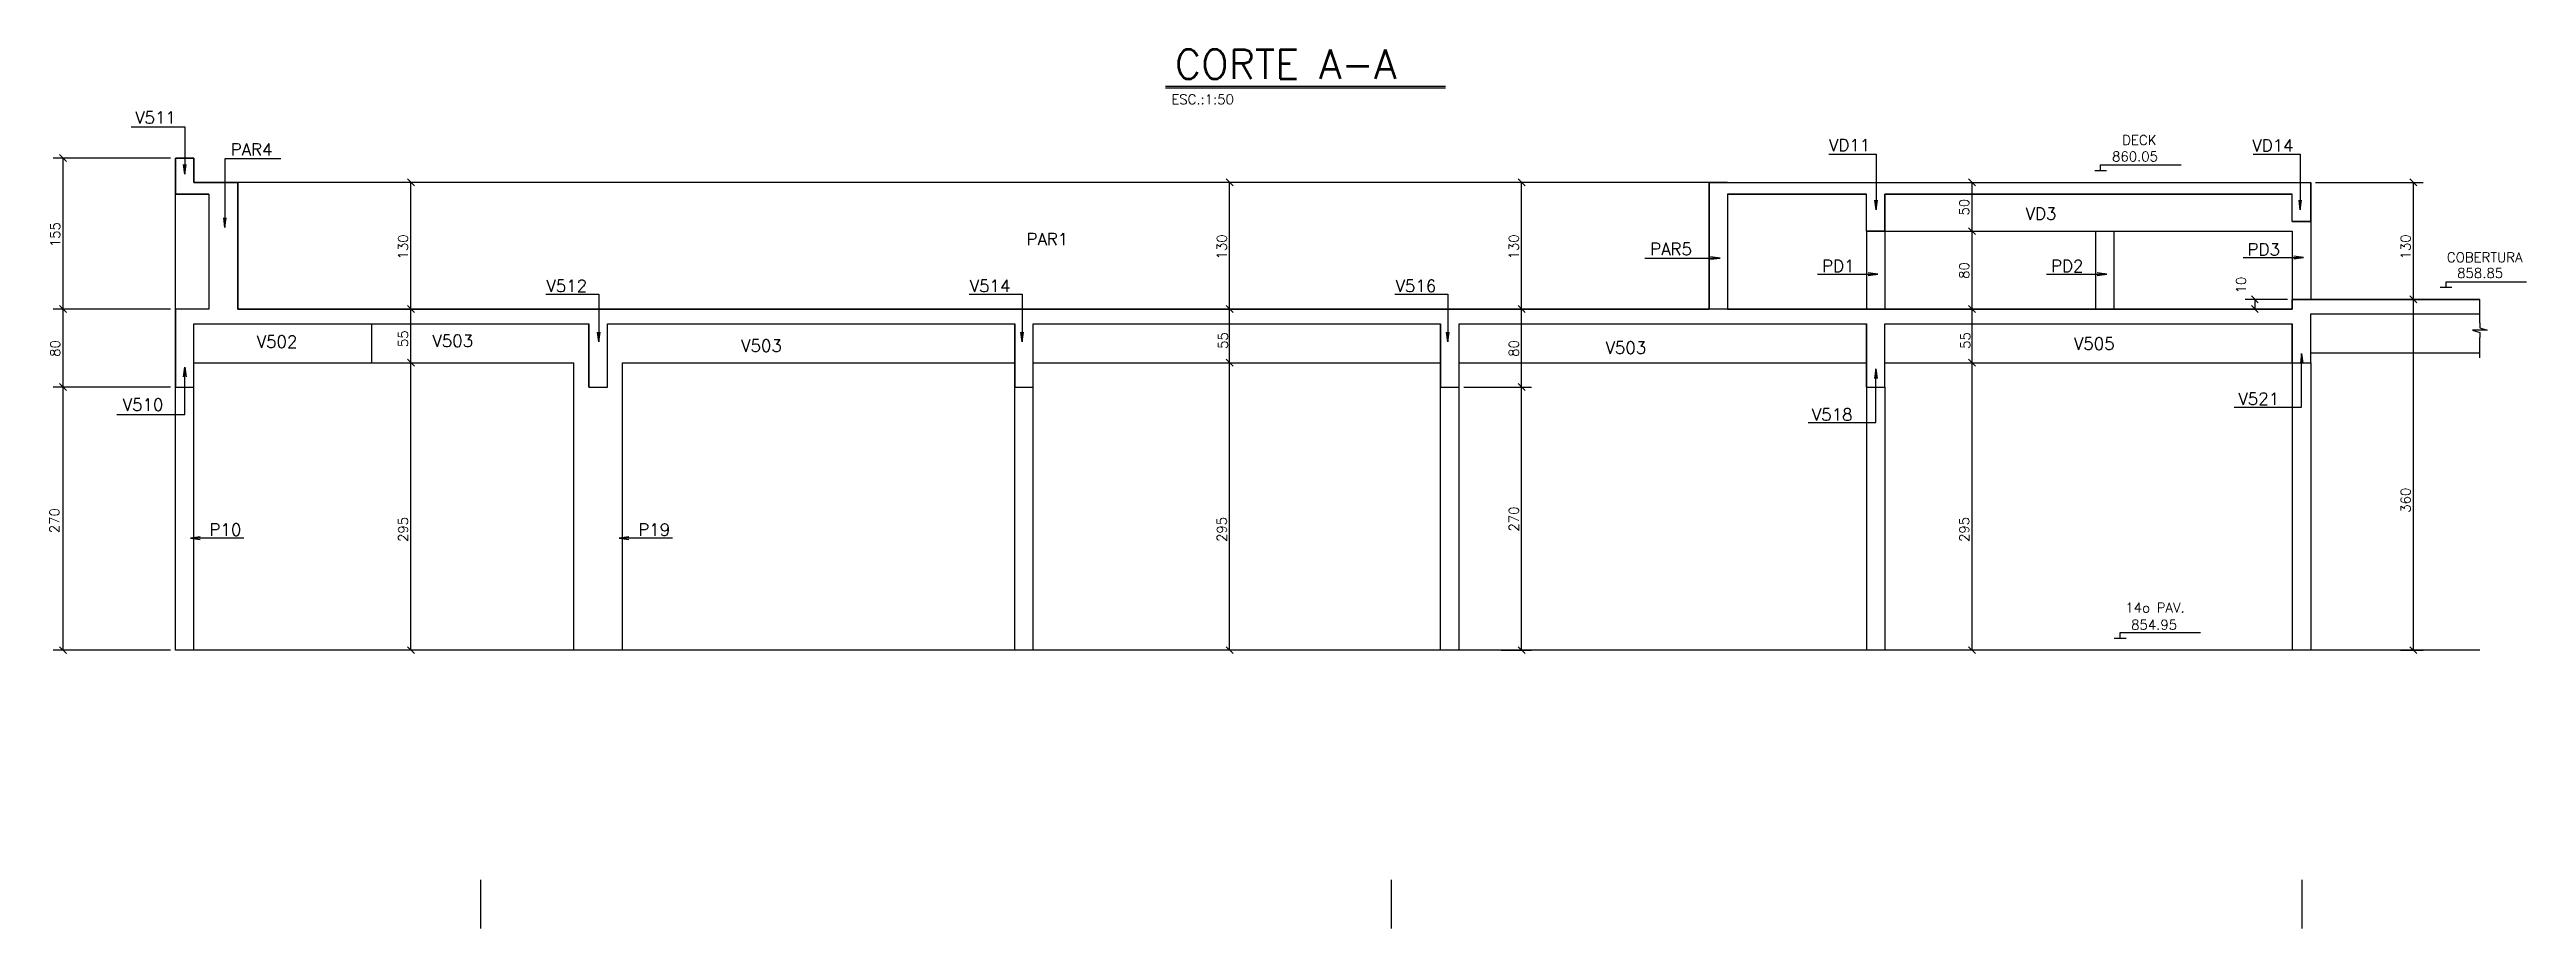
# Model space of a CAD drawing. Extents: x 1250 to 5915, y 191 to 2724.
# Drawn here: x 1250 to 3792, y 191 to 1093 of the extents above; entities that cross this region are included whole.
import ezdxf

# ---------------------------------------------------------------- set-up
doc = ezdxf.new("R2010")
doc.units = 0
doc.header["$MEASUREMENT"] = 0
for name, color, linetype in [('2', 2, 'CONTINUOUS'), ('3', 3, 'CONTINUOUS'), ('6', 6, 'CONTINUOUS'), ('8', 8, 'CONTINUOUS'), ('9', 9, 'CONTINUOUS')]:
    doc.layers.add(name, color=color, linetype=linetype)
doc.styles.get("Standard").update_dxf_attribs({"font": 'ROMANS.SHX'})

msp = doc.modelspace()

# ---------------------------------------------------------------- texts
at = {"layer": '2', "linetype": 'Continuous'}
msp.add_text('ESC.:1:50', height=10, dxfattribs=at).set_placement((2401.755448, 1036.86967))
for s, p in [('50', (3220.503299, 922.580257)), ('155', (1261.331568, 890.080257)), ('130', (1618.351487, 877.580257)), ('130', (2458.552498, 877.580257)), ('130', (2758.272155, 877.580257)), ('130', (3673.453301, 877.580257)), ('80', (3220.503299, 857.580257)), ('10', (3504.578332, 842.654329)), ('80', (1261.331568, 777.580257)), ('55', (1618.351487, 787.580257)), ('55', (2459.708636, 785.643424)), ('80', (2758.272155, 777.580257)), ('55', (3221.659438, 785.643424)), ('360', (3673.453301, 617.580257)), ('270', (1260.487252, 596.577366)), ('295', (1618.351487, 587.580257)), ('295', (2458.552498, 587.580257)), ('270', (2758.272155, 598.199187)), ('295', (3220.503299, 587.580257))]:
    msp.add_text(s, height=10, rotation=90, dxfattribs=at).set_placement(p)
at = {"layer": '3', "linetype": 'Continuous'}
for s, height, p in [('V511', 12.5, (1338.345625, 1016.966569)), ('PAR4', 12.5, (1436.448501, 984.149591)), ('VD11', 12.5, (3076.612492, 988.621233)), ('DECK', 10, (3377.611711, 995.040743)), ('VD14', 12.5, (3511.116654, 988.308415)), ('860.05', 10, (3367.194127, 978.184161)), ('VD3', 12.5, (3278.490558, 918.300182)), ('PAR1', 12.5, (2253.143931, 892.154014)), ('PAR5', 12.5, (2893.21883, 882.02018)), ('PD3', 12.5, (3506.266817, 881.555905)), ('PD1', 12.5, (3069.555683, 864.569956)), ('PD2', 12.5, (3304.5558, 864.569956)), ('COBERTURA', 10, (3710.83722, 874.757485)), ('858.85', 10, (3721.401093, 858.552938)), ('V512', 12.5, (1760.391712, 844.133244)), ('V514', 12.5, (2194.811839, 844.133244)), ('V516', 12.5, (2631.811839, 844.133244)), ('V502', 12.5, (1463.087839, 786.969811)), ('V503', 12.5, (1643.416967, 787.750457)), ('V503', 12.5, (1960.245717, 782.750457)), ('V503', 12.5, (2847.330782, 780.820083)), ('V505', 12.5, (3328.007162, 784.935462)), ('V521', 12.5, (3496.80495, 728.247004)), ('V510', 12.5, (1325.571449, 722.288281)), ('V518', 12.5, (3059.049555, 712.131914)), ('P10', 12.5, (1414.707909, 594.025854)), ('P19', 12.5, (1854.707909, 594.025854)), ('14o PAV.', 10, (3380.870161, 515.158473)), ('854.95', 10, (3386.773789, 497.64296))]:
    msp.add_text(s, height=height, dxfattribs=at).set_placement(p)
at = {"layer": '6', "linetype": 'Continuous'}
msp.add_text('CORTE A-A', height=30, dxfattribs=at).set_placement((2405.331357, 1062.975019))

# ---------------------------------------------------------------- linework, layer by layer
at = {"layer": '2', "linetype": 'Continuous'}
for p, q in [((1267.867102, 978.044723), (1260.796034, 985.115791)), ((1624.887021, 953.044723), (1617.815953, 960.115791)), ((2465.088032, 953.044723), (2458.016964, 960.115791)), ((2764.807689, 953.044723), (2757.736621, 960.115791)), ((3227.038833, 953.044723), (3219.967765, 960.115791)), ((3679.988835, 953.044723), (3672.917767, 960.115791)), ((3227.038833, 903.044723), (3219.967765, 910.115791)), ((3227.038833, 903.044723), (3219.967765, 910.115791)), ((3510.15774, 840.115791), (3517.228808, 833.044723)), ((3679.988835, 833.044723), (3672.917767, 840.115791)), ((3679.988835, 833.044723), (3672.917767, 840.115791)), ((1267.867102, 823.044723), (1260.796034, 830.115791)), ((1267.867102, 823.044723), (1260.796034, 830.115791)), ((1624.887021, 823.044723), (1617.815953, 830.115791)), ((1624.887021, 823.044723), (1617.815953, 830.115791)), ((2465.088032, 823.044723), (2458.016964, 830.115791)), ((2465.088032, 823.044723), (2458.016964, 830.115791)), ((2764.807689, 823.044723), (2757.736621, 830.115791)), ((2764.807689, 823.044723), (2757.736621, 830.115791)), ((3227.038833, 823.044723), (3219.967765, 830.115791)), ((3227.038833, 823.044723), (3219.967765, 830.115791)), ((3510.15774, 830.115791), (3517.228808, 823.044723)), ((1624.887021, 768.044723), (1617.815953, 775.115791)), ((1624.887021, 768.044723), (1617.815953, 775.115791)), ((1624.887021, 768.044723), (1617.815953, 775.115791)), ((1624.887021, 768.044723), (1617.815953, 775.115791)), ((2465.088032, 768.044723), (2458.016964, 775.115791)), ((2465.088032, 768.044723), (2458.016964, 775.115791)), ((3227.038833, 768.044723), (3219.967765, 775.115791)), ((3227.038833, 768.044723), (3219.967765, 775.115791)), ((1267.867102, 743.044723), (1260.796034, 750.115791)), ((1267.867102, 743.044723), (1260.796034, 750.115791)), ((2764.807689, 743.044723), (2757.736621, 750.115791)), ((2764.807689, 743.044723), (2757.736621, 750.115791)), ((1267.867102, 473.044723), (1260.796034, 480.115791)), ((1624.887021, 473.044723), (1617.815953, 480.115791)), ((2465.088032, 473.044723), (2458.016964, 480.115791)), ((2764.807689, 473.044723), (2757.736621, 480.115791)), ((3227.038833, 473.044723), (3219.967765, 480.115791)), ((3679.988835, 473.044723), (3672.917767, 480.115791))]:
    msp.add_line(p, q, dxfattribs=at)
at = {"layer": '3', "linetype": 'Continuous'}
for p, q in [((3361.46457, 968.580257), (3349.46457, 968.580257)), ((3355.46457, 968.580257), (3355.46457, 974.580257)), ((3355.46457, 974.580257), (3438.038836, 974.580257)), ((1379.6105, 826.580257), (1379.6105, 956.580257)), ((2953.6105, 956.580257), (1443.6105, 956.580257)), ((3571.1105, 916.580257), (3571.1105, 836.580257)), ((3115.1105, 906.580257), (3115.1105, 826.580257)), ((3134.1105, 906.580257), (3134.1105, 826.580257)), ((3134.1105, 906.580257), (3552.1105, 906.580257)), ((3552.1105, 906.580257), (3552.1105, 836.580257)), ((3715.918975, 848.580257), (3703.918975, 848.580257)), ((3709.918975, 848.580257), (3709.918975, 854.580257)), ((3709.918975, 854.580257), (3792.493241, 854.580257)), ((1581.1105, 771.580257), (1581.1105, 811.580257)), ((1398.6105, 771.580257), (1788.6105, 771.580257)), ((1788.6105, 476.580257), (1788.6105, 771.580257)), ((1838.6105, 476.580257), (1838.6105, 771.580257)), ((1838.6105, 771.580257), (2241.1105, 771.580257)), ((2260.1105, 771.580257), (2678.1105, 771.580257)), ((2697.1105, 771.580257), (3115.1105, 771.580257)), ((3134.1105, 771.580257), (3552.1105, 771.580257)), ((3552.1105, 771.580257), (3552.1105, 476.580257)), ((3571.1105, 781.580257), (3744.595026, 781.580257)), ((3571.1105, 771.580257), (3571.1105, 476.580257)), ((1379.6105, 476.580257), (1379.6105, 746.580257)), ((1398.6105, 476.580257), (1398.6105, 746.580257)), ((2241.1105, 476.580257), (2241.1105, 746.580257)), ((2260.1105, 476.580257), (2260.1105, 746.580257)), ((2678.1105, 476.580257), (2678.1105, 746.580257)), ((2697.1105, 476.580257), (2697.1105, 746.580257)), ((3115.1105, 746.580257), (3115.1105, 476.580257)), ((3134.1105, 746.580257), (3134.1105, 476.580257)), ((3381.519245, 488.580257), (3369.519245, 488.580257)), ((3375.519245, 488.580257), (3375.519245, 494.580257)), ((3375.519245, 494.580257), (3458.093511, 494.580257)), ((1692.873506, 240.910092), (1692.873506, 190.910592)), ((2627.357615, 240.910092), (2627.357615, 190.910592)), ((3561.841723, 240.910092), (3561.841723, 190.910592))]:
    msp.add_line(p, q, dxfattribs=at)
at = {"layer": '6', "linetype": 'Continuous'}
for p, q in [((2395.81681, 1055.45093), (2683.201749, 1055.45093)), ((2395.81681, 1053.65289), (2683.201749, 1053.65289)), ((1379.6105, 944.580257), (1379.6105, 981.580257)), ((1379.6105, 981.580257), (1398.6105, 981.580257)), ((1398.6105, 981.580257), (1398.6105, 956.580257)), ((1413.858702, 944.580257), (1379.6105, 944.580257)), ((1398.6105, 956.580257), (1443.6105, 956.580257)), ((1413.858702, 944.580257), (1413.858702, 826.580257)), ((1443.6105, 956.580257), (1443.6105, 826.580257)), ((2953.6105, 956.580257), (3115.1105, 956.580257)), ((2972.6105, 956.580257), (2953.6105, 956.580257)), ((2953.6105, 956.580257), (2953.6105, 826.580257)), ((2972.6105, 944.580257), (3115.1105, 944.580257)), ((2972.6105, 944.580257), (2972.6105, 826.580257)), ((3115.1105, 956.580257), (3134.1105, 956.580257)), ((3115.1105, 906.580257), (3115.1105, 944.580257)), ((3134.1105, 956.580257), (3552.1105, 956.580257)), ((3134.1105, 906.580257), (3134.1105, 944.580257)), ((3134.1105, 944.580257), (3552.1105, 944.580257)), ((3522.1105, 956.580257), (3552.1105, 956.580257)), ((3522.1105, 944.580257), (3552.1105, 944.580257)), ((3552.1105, 956.580257), (3571.1105, 956.580257)), ((3552.1105, 916.580257), (3552.1105, 944.580257)), ((3571.1105, 916.580257), (3571.1105, 956.580257)), ((3552.1105, 916.580257), (3571.1105, 916.580257)), ((3115.1105, 906.580257), (3134.1105, 906.580257)), ((1413.858702, 826.580257), (1379.6105, 826.580257)), ((1379.6105, 746.580257), (1379.6105, 826.580257)), ((1443.6105, 826.580257), (1804.1105, 826.580257)), ((1804.1105, 826.580257), (2953.6105, 826.580257)), ((2648.1105, 826.580257), (2678.1105, 826.580257)), ((2678.1105, 826.580257), (2697.1105, 826.580257)), ((2697.1105, 826.580257), (2727.1105, 826.580257)), ((2972.6105, 826.580257), (3115.1105, 826.580257)), ((3115.1105, 826.580257), (3134.1105, 826.580257)), ((3134.1105, 826.580257), (3552.1105, 826.580257)), ((3552.1105, 836.580257), (3571.1105, 836.580257)), ((3552.1105, 826.580257), (3552.1105, 836.580257)), ((3571.1105, 836.580257), (3744.595026, 836.580257)), ((3571.1105, 771.580257), (3571.1105, 821.580257)), ((3571.1105, 821.580257), (3744.595026, 821.580257)), ((1398.6105, 811.580257), (1804.1105, 811.580257)), ((1398.6105, 746.580257), (1398.6105, 811.580257)), ((1804.1105, 746.580257), (1804.1105, 811.580257)), ((1823.1105, 746.580257), (1823.1105, 811.580257)), ((1823.1105, 811.580257), (2241.1105, 811.580257)), ((2241.1105, 746.580257), (2241.1105, 811.580257)), ((2260.1105, 746.580257), (2260.1105, 811.580257)), ((2260.1105, 811.580257), (2678.1105, 811.580257)), ((2678.1105, 746.580257), (2678.1105, 811.580257)), ((2697.1105, 746.580257), (2697.1105, 811.580257)), ((2697.1105, 811.580257), (2972.6105, 811.580257)), ((2972.6105, 811.580257), (3115.1105, 811.580257)), ((3115.1105, 746.580257), (3115.1105, 811.580257)), ((3134.1105, 746.580257), (3134.1105, 811.580257)), ((3134.1105, 811.580257), (3552.1105, 811.580257)), ((3552.1105, 771.580257), (3552.1105, 811.580257)), ((3552.1105, 771.580257), (3571.1105, 771.580257)), ((1379.6105, 746.580257), (1398.6105, 746.580257)), ((1804.1105, 746.580257), (1823.1105, 746.580257)), ((2241.1105, 746.580257), (2260.1105, 746.580257)), ((2678.1105, 746.580257), (2697.1105, 746.580257)), ((3115.1105, 746.580257), (3134.1105, 746.580257)), ((3744.595026, 476.580257), (1379.6105, 476.580257))]:
    msp.add_line(p, q, dxfattribs=at)
at = {"layer": '8', "linetype": 'Continuous'}
for points in [[(3744.595026, 836.580257), (3552.1105, 836.580257), (3552.1105, 826.580257), (1443.6105, 826.580257), (1443.6105, 956.580257), (1398.6105, 956.580257), (1398.6105, 981.580257), (1379.6105, 981.580257), (1379.6105, 944.580257), (1413.858702, 944.580257), (1413.858702, 826.580257), (1379.6105, 826.580257), (1379.6105, 746.580257), (1398.6105, 746.580257), (1398.6105, 811.580257), (1804.1105, 811.580257), (1804.1105, 746.580257), (1823.1105, 746.580257), (1823.1105, 811.580257), (2241.1105, 811.580257), (2241.1105, 746.580257), (2260.1105, 746.580257), (2260.1105, 811.580257), (2678.1105, 811.580257), (2678.1105, 746.580257), (2697.1105, 746.580257), (2697.1105, 811.580257), (3115.1105, 811.580257), (3115.1105, 746.580257), (3134.1105, 746.580257), (3134.1105, 811.580257), (3552.1105, 811.580257), (3552.1105, 771.580257), (3571.1105, 771.580257), (3571.1105, 821.580257), (3744.595026, 821.580257), (3744.595026, 836.580257)], [(2953.6105, 826.580257), (2953.6105, 956.580257), (3571.1105, 956.580257), (3571.1105, 916.580257), (3552.1105, 916.580257), (3552.1105, 944.580257), (3134.1105, 944.580257), (3134.1105, 906.580257), (3115.1105, 906.580257), (3115.1105, 944.580257), (2972.6105, 944.580257), (2972.6105, 826.580257), (2953.6105, 826.580257)]]:
    msp.add_lwpolyline(points, dxfattribs=at)
at = {"layer": '9', "linetype": 'Continuous'}
for p, q in [((1374.6105, 981.580257), (1254.331568, 981.580257)), ((1264.331568, 826.580257), (1264.331568, 981.580257)), ((1618.069405, 956.580257), (1611.351487, 956.580257)), ((1621.351487, 826.580257), (1621.351487, 956.580257)), ((2458.270415, 956.580257), (2451.552498, 956.580257)), ((2461.552498, 826.580257), (2461.552498, 956.580257)), ((2760.470879, 956.580257), (2751.272155, 956.580257)), ((2761.272155, 826.580257), (2761.272155, 956.580257)), ((3223.503299, 906.580257), (3223.503299, 956.580257)), ((3576.1105, 956.580257), (3686.453301, 956.580257)), ((3676.453301, 826.580257), (3676.453301, 956.580257)), ((3223.503299, 826.580257), (3223.503299, 906.580257)), ((3350.110616, 906.580257), (3350.110616, 826.580257)), ((3369.110616, 906.580257), (3369.110616, 826.580257)), ((1374.6105, 826.580257), (1254.331568, 826.580257)), ((1264.331568, 746.580257), (1264.331568, 826.580257)), ((1621.351487, 771.580257), (1621.351487, 826.580257)), ((1625.014378, 826.580257), (1631.351487, 826.580257)), ((2461.552498, 771.580257), (2461.552498, 826.580257)), ((2759.431884, 826.580257), (2751.272155, 826.580257)), ((2761.272155, 746.580257), (2761.272155, 826.580257)), ((3223.503299, 771.580257), (3223.503299, 826.580257)), ((3547.1105, 836.580257), (3503.693274, 836.580257)), ((3516.50681, 826.580257), (3503.693274, 826.580257)), ((3513.693274, 836.580257), (3513.693274, 826.580257)), ((3647.18356, 836.580257), (3686.453301, 836.580257)), ((3676.453301, 476.580257), (3676.453301, 826.580257)), ((3744.595026, 812.343264), (3744.595026, 836.580257)), ((3744.595026, 776.580257), (3744.595026, 797.461039)), ((1586.1105, 771.580257), (1631.351487, 771.580257)), ((1621.351487, 476.580257), (1621.351487, 771.580257)), ((2461.552498, 476.580257), (2461.552498, 771.580257)), ((3223.503299, 476.580257), (3223.503299, 771.580257)), ((1374.6105, 746.580257), (1254.331568, 746.580257)), ((1264.331568, 476.580257), (1264.331568, 746.580257)), ((2702.1105, 746.580257), (2771.272155, 746.580257)), ((2761.272155, 476.580257), (2761.272155, 746.580257)), ((1374.6105, 476.580257), (1254.331568, 476.580257)), ((2740.129238, 476.580257), (2771.272155, 476.580257)), ((3663.269357, 476.580257), (3686.453301, 476.580257))]:
    msp.add_line(p, q, dxfattribs=at)
for points in [[(1334.421987, 1013.595303), (1389.333987, 1013.595303), (1389.333987, 964.919406), (1388.028725, 974.833855), (1389.333987, 964.919406), (1390.639249, 974.833855)], [(1487.937568, 980.714998), (1430.533405, 980.714998), (1430.533405, 910.429885), (1429.228143, 920.344334), (1430.533405, 910.429885), (1431.838667, 920.344334)], [(3076.573316, 985.633735), (3125.028433, 985.633735), (3125.028433, 928.576772), (3123.723171, 938.491221), (3125.028433, 928.576772), (3126.333695, 938.491221)], [(3511.928928, 985.633735), (3560.384045, 985.633735), (3560.384045, 928.576772), (3559.078783, 938.491221), (3560.384045, 928.576772), (3561.689307, 938.491221)], [(2887.808058, 878.981581), (2965.012429, 878.981581), (2955.097981, 877.676319), (2965.012429, 878.981581), (2955.097981, 880.286843)], [(3501.714348, 879.471087), (3563.594457, 879.471087), (3553.680009, 878.165825), (3563.594457, 879.471087), (3553.680009, 880.776349)], [(1759.729941, 841.768943), (1814.179096, 841.768943), (1814.179096, 793.093046), (1812.873834, 803.007495), (1814.179096, 793.093046), (1815.484358, 803.007495)], [(2194.150069, 841.768943), (2248.599224, 841.768943), (2248.599224, 793.093046), (2247.293962, 803.007495), (2248.599224, 793.093046), (2249.904486, 803.007495)], [(2631.150069, 841.768943), (2685.599224, 841.768943), (2685.599224, 793.093046), (2684.293962, 803.007495), (2685.599224, 793.093046), (2686.904486, 803.007495)], [(3065.003214, 862.485137), (3126.883324, 862.485137), (3116.968875, 861.179876), (3126.883324, 862.485137), (3116.968875, 863.790399)], [(3300.003331, 862.485137), (3361.88344, 862.485137), (3351.968992, 861.179876), (3361.88344, 862.485137), (3351.968992, 863.790399)], [(3744.595026, 812.343264), (3744.595026, 807.382513), (3752.036138, 804.902151), (3737.153914, 804.902151), (3744.595026, 802.421776), (3744.595026, 797.461039)], [(1319.504894, 718.239788), (1389.253675, 718.239788), (1389.253675, 766.915684), (1387.948413, 757.001236), (1389.253675, 766.915684), (1390.558937, 757.001236)], [(3055.380531, 710.296966), (3124.777449, 710.296966), (3124.777449, 765.275802), (3126.082711, 755.361354), (3124.777449, 765.275802), (3123.472187, 755.361354)], [(3492.380531, 725.908459), (3561.777449, 725.908459), (3561.777449, 780.887295), (3563.082711, 770.972847), (3561.777449, 780.887295), (3560.472187, 770.972847)], [(1449.76307, 591.486462), (1395.16457, 591.486462), (1405.079018, 592.791724), (1395.16457, 591.486462), (1405.079018, 590.1812)], [(1889.76307, 591.486462), (1835.16457, 591.486462), (1845.079018, 592.791724), (1835.16457, 591.486462), (1845.079018, 590.1812)]]:
    msp.add_lwpolyline(points, dxfattribs=at)

msp.set_redraw_order([(e.dxf.handle, doc.entitydb.next_handle()) for e in msp.query("TEXT MTEXT ATTDEF DIMENSION ARC_DIMENSION")])  # texts and dimensions are drawn at this point

doc.saveas('drawing.dxf')
